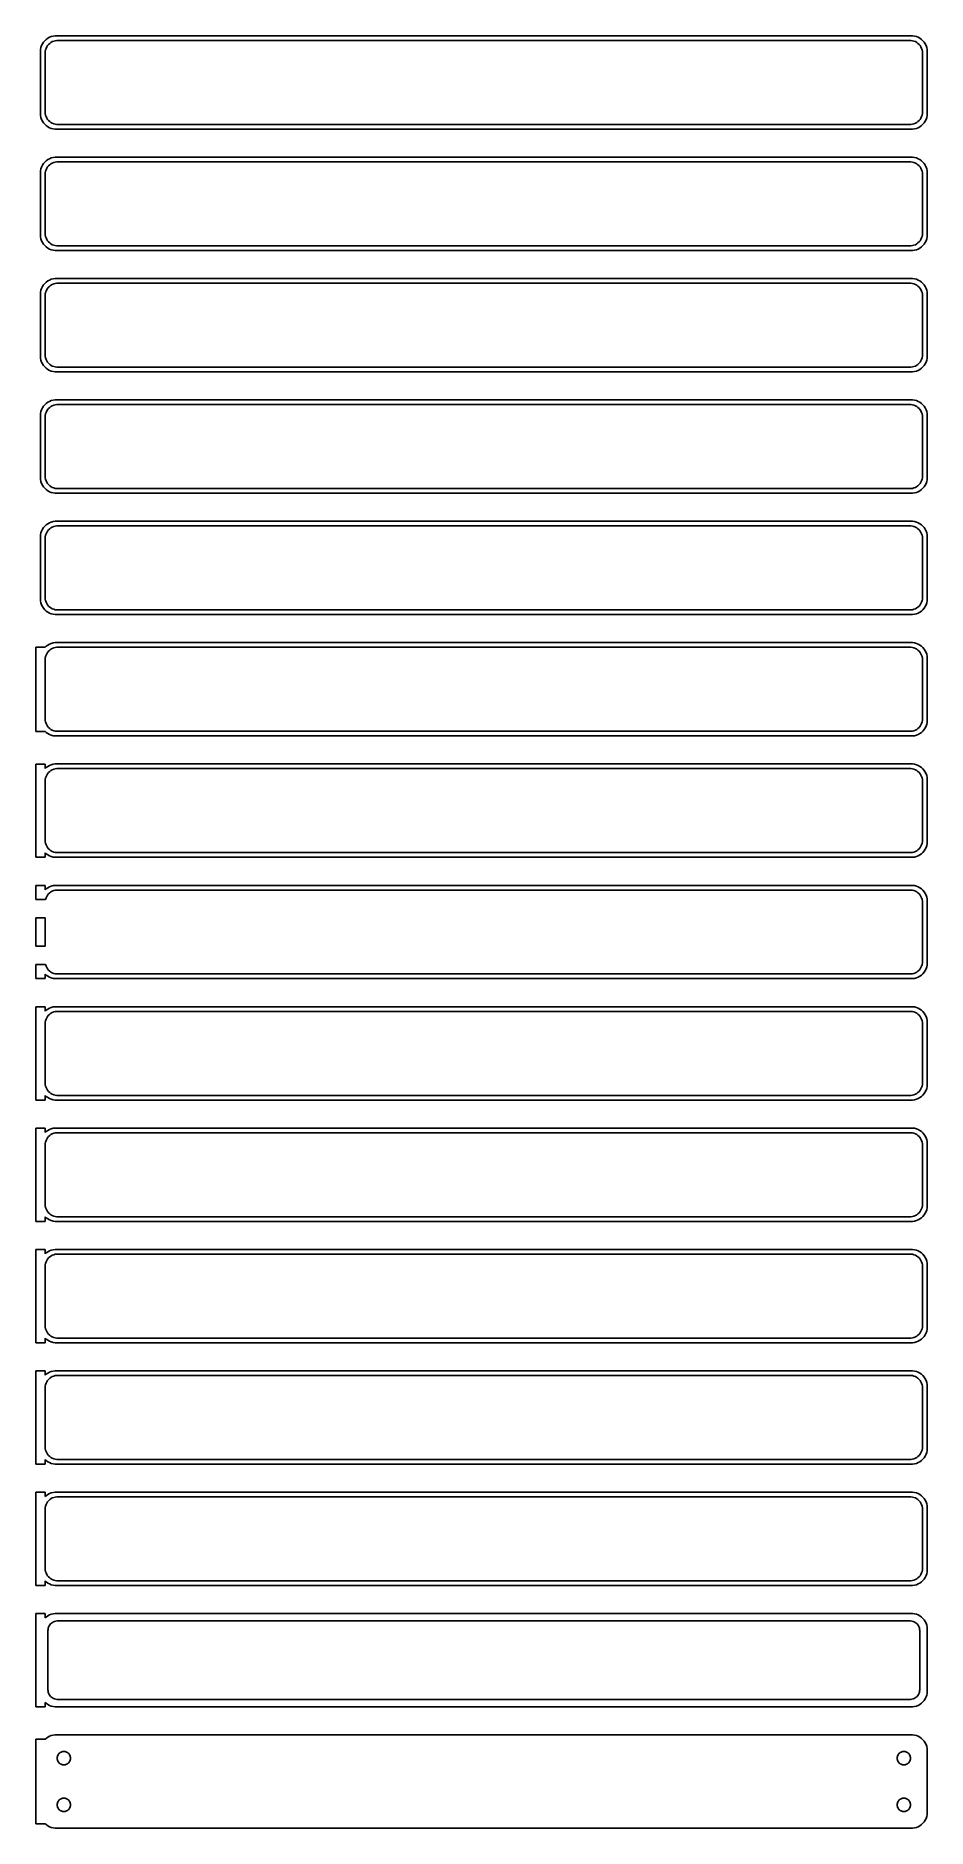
# Model space of a CAD drawing. Header units: metres. Extents: x -144 to 142, y 570 to 1146.
import ezdxf

# ---------------------------------------------------------------- set-up
doc = ezdxf.new("R2010")
doc.units = ezdxf.units.M

msp = doc.modelspace()

# ---------------------------------------------------------------- linework, layer by layer
for p, q in [((-142.461, 1141.63), (-142.5, 1141)), ((-142.5, 1141), (-142.5, 1121)), ((-142.343, 1142.24), (-142.461, 1141.63)), ((-142.149, 1142.84), (-142.343, 1142.24)), ((-141.882, 1143.41), (-142.149, 1142.84)), ((-141.545, 1143.94), (-141.882, 1143.41)), ((-141.145, 1144.42), (-141.545, 1143.94)), ((-140.687, 1144.85), (-141.145, 1144.42)), ((-141, 1140.5), (-140.968, 1141)), ((-141, 1121.5), (-141, 1140.5)), ((-140.968, 1141), (-140.874, 1141.49)), ((-140.874, 1141.49), (-140.719, 1141.97)), ((-140.719, 1141.97), (-140.505, 1142.43)), ((-140.179, 1145.22), (-140.687, 1144.85)), ((-140.505, 1142.43), (-140.236, 1142.85)), ((-140.236, 1142.85), (-139.916, 1143.24)), ((-139.629, 1145.52), (-140.179, 1145.22)), ((-139.916, 1143.24), (-139.55, 1143.58)), ((-139.045, 1145.76), (-139.629, 1145.52)), ((-139.55, 1143.58), (-139.143, 1143.88)), ((-139.143, 1143.88), (-138.703, 1144.12)), ((-138.437, 1145.91), (-139.045, 1145.76)), ((-138.703, 1144.12), (-138.236, 1144.3)), ((-137.814, 1145.99), (-138.437, 1145.91)), ((-138.236, 1144.3), (-137.75, 1144.43)), ((137.814, 1145.99), (-137.814, 1145.99)), ((-137.75, 1144.43), (-137.251, 1144.49)), ((-137.251, 1144.49), (137.251, 1144.49)), ((137.251, 1144.49), (137.75, 1144.43)), ((137.75, 1144.43), (138.236, 1144.3)), ((138.437, 1145.91), (137.814, 1145.99)), ((138.236, 1144.3), (138.703, 1144.12)), ((139.045, 1145.76), (138.437, 1145.91)), ((138.703, 1144.12), (139.143, 1143.88)), ((139.629, 1145.52), (139.045, 1145.76)), ((139.143, 1143.88), (139.55, 1143.58)), ((139.55, 1143.58), (139.916, 1143.24)), ((140.179, 1145.22), (139.629, 1145.52)), ((139.916, 1143.24), (140.236, 1142.85)), ((140.687, 1144.85), (140.179, 1145.22)), ((140.236, 1142.85), (140.505, 1142.43)), ((140.505, 1142.43), (140.719, 1141.97)), ((141.145, 1144.42), (140.687, 1144.85)), ((140.719, 1141.97), (140.874, 1141.49)), ((140.874, 1141.49), (140.968, 1141)), ((140.968, 1141), (141, 1140.5)), ((141, 1140.5), (141, 1121.5)), ((141.545, 1143.94), (141.145, 1144.42)), ((141.882, 1143.41), (141.545, 1143.94)), ((142.149, 1142.84), (141.882, 1143.41)), ((142.343, 1142.24), (142.149, 1142.84)), ((142.461, 1141.63), (142.343, 1142.24)), ((142.5, 1141), (142.461, 1141.63)), ((142.5, 1121), (142.5, 1141)), ((-142.5, 1121), (-142.461, 1120.37)), ((-142.461, 1120.37), (-142.343, 1119.76)), ((-142.343, 1119.76), (-142.149, 1119.16)), ((-142.149, 1119.16), (-141.882, 1118.59)), ((-141.882, 1118.59), (-141.545, 1118.06)), ((-141.545, 1118.06), (-141.145, 1117.58)), ((-141.145, 1117.58), (-140.687, 1117.15)), ((-140.968, 1121), (-141, 1121.5)), ((-140.874, 1120.51), (-140.968, 1121)), ((-140.719, 1120.03), (-140.874, 1120.51)), ((-140.505, 1119.57), (-140.719, 1120.03)), ((-140.236, 1119.15), (-140.505, 1119.57)), ((-139.916, 1118.76), (-140.236, 1119.15)), ((-139.55, 1118.42), (-139.916, 1118.76)), ((-139.143, 1118.12), (-139.55, 1118.42)), ((-138.703, 1117.88), (-139.143, 1118.12)), ((-138.236, 1117.7), (-138.703, 1117.88)), ((-137.75, 1117.57), (-138.236, 1117.7)), ((-137.251, 1117.51), (-137.75, 1117.57)), ((137.251, 1117.51), (-137.251, 1117.51)), ((137.75, 1117.57), (137.251, 1117.51)), ((138.236, 1117.7), (137.75, 1117.57)), ((138.703, 1117.88), (138.236, 1117.7)), ((139.143, 1118.12), (138.703, 1117.88)), ((139.55, 1118.42), (139.143, 1118.12)), ((139.916, 1118.76), (139.55, 1118.42)), ((140.236, 1119.15), (139.916, 1118.76)), ((140.505, 1119.57), (140.236, 1119.15)), ((140.719, 1120.03), (140.505, 1119.57)), ((140.687, 1117.15), (141.145, 1117.58)), ((140.874, 1120.51), (140.719, 1120.03)), ((140.968, 1121), (140.874, 1120.51)), ((141, 1121.5), (140.968, 1121)), ((141.145, 1117.58), (141.545, 1118.06)), ((141.545, 1118.06), (141.882, 1118.59)), ((141.882, 1118.59), (142.149, 1119.16)), ((142.149, 1119.16), (142.343, 1119.76)), ((142.343, 1119.76), (142.461, 1120.37)), ((142.461, 1120.37), (142.5, 1121)), ((-140.687, 1117.15), (-140.179, 1116.78)), ((-140.179, 1116.78), (-139.629, 1116.48)), ((-139.629, 1116.48), (-139.045, 1116.24)), ((-139.045, 1116.24), (-138.437, 1116.09)), ((-138.437, 1116.09), (-137.814, 1116.01)), ((-137.814, 1116.01), (137.814, 1116.01)), ((137.814, 1116.01), (138.437, 1116.09)), ((138.437, 1116.09), (139.045, 1116.24)), ((139.045, 1116.24), (139.629, 1116.48)), ((139.629, 1116.48), (140.179, 1116.78)), ((140.179, 1116.78), (140.687, 1117.15)), ((-140.179, 1106.22), (-140.687, 1105.85)), ((-139.629, 1106.52), (-140.179, 1106.22)), ((-139.045, 1106.76), (-139.629, 1106.52)), ((-138.437, 1106.91), (-139.045, 1106.76)), ((-137.814, 1106.99), (-138.437, 1106.91)), ((137.814, 1106.99), (-137.814, 1106.99)), ((138.437, 1106.91), (137.814, 1106.99)), ((139.045, 1106.76), (138.437, 1106.91)), ((139.629, 1106.52), (139.045, 1106.76)), ((140.179, 1106.22), (139.629, 1106.52)), ((140.687, 1105.85), (140.179, 1106.22)), ((-142.461, 1102.63), (-142.5, 1102)), ((-142.5, 1102), (-142.5, 1082)), ((-142.343, 1103.24), (-142.461, 1102.63)), ((-142.149, 1103.84), (-142.343, 1103.24)), ((-141.882, 1104.41), (-142.149, 1103.84)), ((-141.545, 1104.94), (-141.882, 1104.41)), ((-141.145, 1105.42), (-141.545, 1104.94)), ((-140.687, 1105.85), (-141.145, 1105.42)), ((-141, 1101.5), (-140.968, 1102)), ((-141, 1082.5), (-141, 1101.5)), ((-140.968, 1102), (-140.874, 1102.49)), ((-140.874, 1102.49), (-140.719, 1102.97)), ((-140.719, 1102.97), (-140.505, 1103.43)), ((-140.505, 1103.43), (-140.236, 1103.85)), ((-140.236, 1103.85), (-139.916, 1104.24)), ((-139.916, 1104.24), (-139.55, 1104.58)), ((-139.55, 1104.58), (-139.143, 1104.88)), ((-139.143, 1104.88), (-138.703, 1105.12)), ((-138.703, 1105.12), (-138.236, 1105.3)), ((-138.236, 1105.3), (-137.75, 1105.43)), ((-137.75, 1105.43), (-137.251, 1105.49)), ((-137.251, 1105.49), (137.251, 1105.49)), ((137.251, 1105.49), (137.75, 1105.43)), ((137.75, 1105.43), (138.236, 1105.3)), ((138.236, 1105.3), (138.703, 1105.12)), ((138.703, 1105.12), (139.143, 1104.88)), ((139.143, 1104.88), (139.55, 1104.58)), ((139.55, 1104.58), (139.916, 1104.24)), ((139.916, 1104.24), (140.236, 1103.85)), ((140.236, 1103.85), (140.505, 1103.43)), ((140.505, 1103.43), (140.719, 1102.97)), ((141.145, 1105.42), (140.687, 1105.85)), ((140.719, 1102.97), (140.874, 1102.49)), ((140.874, 1102.49), (140.968, 1102)), ((140.968, 1102), (141, 1101.5)), ((141, 1101.5), (141, 1082.5)), ((141.545, 1104.94), (141.145, 1105.42)), ((141.882, 1104.41), (141.545, 1104.94)), ((142.149, 1103.84), (141.882, 1104.41)), ((142.343, 1103.24), (142.149, 1103.84)), ((142.461, 1102.63), (142.343, 1103.24)), ((142.5, 1102), (142.461, 1102.63)), ((142.5, 1082), (142.5, 1102)), ((-142.5, 1082), (-142.461, 1081.37)), ((-142.461, 1081.37), (-142.343, 1080.76)), ((-142.343, 1080.76), (-142.149, 1080.16)), ((-142.149, 1080.16), (-141.882, 1079.59)), ((-141.882, 1079.59), (-141.545, 1079.06)), ((-141.545, 1079.06), (-141.145, 1078.58)), ((-141.145, 1078.58), (-140.687, 1078.15)), ((-140.968, 1082), (-141, 1082.5)), ((-140.874, 1081.51), (-140.968, 1082)), ((-140.719, 1081.03), (-140.874, 1081.51)), ((-140.505, 1080.57), (-140.719, 1081.03)), ((-140.687, 1078.15), (-140.179, 1077.78)), ((-140.236, 1080.15), (-140.505, 1080.57)), ((-139.916, 1079.76), (-140.236, 1080.15)), ((-140.179, 1077.78), (-139.629, 1077.48)), ((-139.55, 1079.42), (-139.916, 1079.76)), ((-139.629, 1077.48), (-139.045, 1077.24)), ((-139.143, 1079.12), (-139.55, 1079.42)), ((-138.703, 1078.88), (-139.143, 1079.12)), ((-139.045, 1077.24), (-138.437, 1077.09)), ((-138.236, 1078.7), (-138.703, 1078.88)), ((-138.437, 1077.09), (-137.814, 1077.01)), ((-137.75, 1078.57), (-138.236, 1078.7)), ((-137.251, 1078.51), (-137.75, 1078.57)), ((137.251, 1078.51), (-137.251, 1078.51)), ((137.75, 1078.57), (137.251, 1078.51)), ((138.236, 1078.7), (137.75, 1078.57)), ((137.814, 1077.01), (138.437, 1077.09)), ((138.703, 1078.88), (138.236, 1078.7)), ((138.437, 1077.09), (139.045, 1077.24)), ((139.143, 1079.12), (138.703, 1078.88)), ((139.045, 1077.24), (139.629, 1077.48)), ((139.55, 1079.42), (139.143, 1079.12)), ((139.916, 1079.76), (139.55, 1079.42)), ((139.629, 1077.48), (140.179, 1077.78)), ((140.236, 1080.15), (139.916, 1079.76)), ((140.179, 1077.78), (140.687, 1078.15)), ((140.505, 1080.57), (140.236, 1080.15)), ((140.719, 1081.03), (140.505, 1080.57)), ((140.687, 1078.15), (141.145, 1078.58)), ((140.874, 1081.51), (140.719, 1081.03)), ((140.968, 1082), (140.874, 1081.51)), ((141, 1082.5), (140.968, 1082)), ((141.145, 1078.58), (141.545, 1079.06)), ((141.545, 1079.06), (141.882, 1079.59)), ((141.882, 1079.59), (142.149, 1080.16)), ((142.149, 1080.16), (142.343, 1080.76)), ((142.343, 1080.76), (142.461, 1081.37)), ((142.461, 1081.37), (142.5, 1082)), ((-137.814, 1077.01), (137.814, 1077.01)), ((-141.545, 1065.94), (-141.882, 1065.41)), ((-141.145, 1066.42), (-141.545, 1065.94)), ((-140.687, 1066.85), (-141.145, 1066.42)), ((-140.179, 1067.22), (-140.687, 1066.85)), ((-139.629, 1067.52), (-140.179, 1067.22)), ((-139.916, 1065.24), (-139.55, 1065.58)), ((-139.045, 1067.76), (-139.629, 1067.52)), ((-139.55, 1065.58), (-139.143, 1065.88)), ((-139.143, 1065.88), (-138.703, 1066.12)), ((-138.437, 1067.91), (-139.045, 1067.76)), ((-138.703, 1066.12), (-138.236, 1066.3)), ((-137.814, 1067.99), (-138.437, 1067.91)), ((-138.236, 1066.3), (-137.75, 1066.43)), ((137.814, 1067.99), (-137.814, 1067.99)), ((-137.75, 1066.43), (-137.251, 1066.49)), ((-137.251, 1066.49), (137.251, 1066.49)), ((137.251, 1066.49), (137.75, 1066.43)), ((137.75, 1066.43), (138.236, 1066.3)), ((138.437, 1067.91), (137.814, 1067.99)), ((138.236, 1066.3), (138.703, 1066.12)), ((139.045, 1067.76), (138.437, 1067.91)), ((138.703, 1066.12), (139.143, 1065.88)), ((139.629, 1067.52), (139.045, 1067.76)), ((139.143, 1065.88), (139.55, 1065.58)), ((139.55, 1065.58), (139.916, 1065.24)), ((140.179, 1067.22), (139.629, 1067.52)), ((140.687, 1066.85), (140.179, 1067.22)), ((141.145, 1066.42), (140.687, 1066.85)), ((141.545, 1065.94), (141.145, 1066.42)), ((141.882, 1065.41), (141.545, 1065.94)), ((-142.461, 1063.63), (-142.5, 1063)), ((-142.5, 1063), (-142.5, 1043)), ((-142.343, 1064.24), (-142.461, 1063.63)), ((-142.149, 1064.84), (-142.343, 1064.24)), ((-141.882, 1065.41), (-142.149, 1064.84)), ((-141, 1062.5), (-140.968, 1063)), ((-141, 1043.5), (-141, 1062.5)), ((-140.968, 1063), (-140.874, 1063.49)), ((-140.874, 1063.49), (-140.719, 1063.97)), ((-140.719, 1063.97), (-140.505, 1064.43)), ((-140.505, 1064.43), (-140.236, 1064.85)), ((-140.236, 1064.85), (-139.916, 1065.24)), ((139.916, 1065.24), (140.236, 1064.85)), ((140.236, 1064.85), (140.505, 1064.43)), ((140.505, 1064.43), (140.719, 1063.97)), ((140.719, 1063.97), (140.874, 1063.49)), ((140.874, 1063.49), (140.968, 1063)), ((140.968, 1063), (141, 1062.5)), ((141, 1062.5), (141, 1043.5)), ((142.149, 1064.84), (141.882, 1065.41)), ((142.343, 1064.24), (142.149, 1064.84)), ((142.461, 1063.63), (142.343, 1064.24)), ((142.5, 1063), (142.461, 1063.63)), ((142.5, 1043), (142.5, 1063)), ((-142.5, 1043), (-142.461, 1042.37)), ((-140.968, 1043), (-141, 1043.5)), ((-140.874, 1042.51), (-140.968, 1043)), ((140.968, 1043), (140.874, 1042.51)), ((141, 1043.5), (140.968, 1043)), ((142.461, 1042.37), (142.5, 1043)), ((-142.461, 1042.37), (-142.343, 1041.76)), ((-142.343, 1041.76), (-142.149, 1041.16)), ((-142.149, 1041.16), (-141.882, 1040.59)), ((-141.882, 1040.59), (-141.545, 1040.06)), ((-141.545, 1040.06), (-141.145, 1039.58)), ((-141.145, 1039.58), (-140.687, 1039.15)), ((-140.719, 1042.03), (-140.874, 1042.51)), ((-140.505, 1041.57), (-140.719, 1042.03)), ((-140.687, 1039.15), (-140.179, 1038.78)), ((-140.236, 1041.15), (-140.505, 1041.57)), ((-139.916, 1040.76), (-140.236, 1041.15)), ((-140.179, 1038.78), (-139.629, 1038.48)), ((-139.55, 1040.42), (-139.916, 1040.76)), ((-139.629, 1038.48), (-139.045, 1038.24)), ((-139.143, 1040.12), (-139.55, 1040.42)), ((-138.703, 1039.88), (-139.143, 1040.12)), ((-139.045, 1038.24), (-138.437, 1038.09)), ((-138.236, 1039.7), (-138.703, 1039.88)), ((-138.437, 1038.09), (-137.814, 1038.01)), ((-137.75, 1039.57), (-138.236, 1039.7)), ((-137.814, 1038.01), (137.814, 1038.01)), ((-137.251, 1039.51), (-137.75, 1039.57)), ((137.251, 1039.51), (-137.251, 1039.51)), ((137.75, 1039.57), (137.251, 1039.51)), ((138.236, 1039.7), (137.75, 1039.57)), ((137.814, 1038.01), (138.437, 1038.09)), ((138.703, 1039.88), (138.236, 1039.7)), ((138.437, 1038.09), (139.045, 1038.24)), ((139.143, 1040.12), (138.703, 1039.88)), ((139.045, 1038.24), (139.629, 1038.48)), ((139.55, 1040.42), (139.143, 1040.12)), ((139.916, 1040.76), (139.55, 1040.42)), ((139.629, 1038.48), (140.179, 1038.78)), ((140.236, 1041.15), (139.916, 1040.76)), ((140.179, 1038.78), (140.687, 1039.15)), ((140.505, 1041.57), (140.236, 1041.15)), ((140.719, 1042.03), (140.505, 1041.57)), ((140.687, 1039.15), (141.145, 1039.58)), ((140.874, 1042.51), (140.719, 1042.03)), ((141.145, 1039.58), (141.545, 1040.06)), ((141.545, 1040.06), (141.882, 1040.59)), ((141.882, 1040.59), (142.149, 1041.16)), ((142.149, 1041.16), (142.343, 1041.76)), ((142.343, 1041.76), (142.461, 1042.37)), ((-142.149, 1025.84), (-142.343, 1025.24)), ((-141.882, 1026.41), (-142.149, 1025.84)), ((-141.545, 1026.94), (-141.882, 1026.41)), ((-141.145, 1027.42), (-141.545, 1026.94)), ((-140.687, 1027.85), (-141.145, 1027.42)), ((-140.719, 1024.97), (-140.505, 1025.43)), ((-140.179, 1028.22), (-140.687, 1027.85)), ((-140.505, 1025.43), (-140.236, 1025.85)), ((-140.236, 1025.85), (-139.916, 1026.24)), ((-139.629, 1028.52), (-140.179, 1028.22)), ((-139.916, 1026.24), (-139.55, 1026.58)), ((-139.045, 1028.76), (-139.629, 1028.52)), ((-139.55, 1026.58), (-139.143, 1026.88)), ((-139.143, 1026.88), (-138.703, 1027.12)), ((-138.437, 1028.91), (-139.045, 1028.76)), ((-138.703, 1027.12), (-138.236, 1027.3)), ((-137.814, 1028.99), (-138.437, 1028.91)), ((-138.236, 1027.3), (-137.75, 1027.43)), ((137.814, 1028.99), (-137.814, 1028.99)), ((-137.75, 1027.43), (-137.251, 1027.49)), ((-137.251, 1027.49), (137.251, 1027.49)), ((137.251, 1027.49), (137.75, 1027.43)), ((137.75, 1027.43), (138.236, 1027.3)), ((138.437, 1028.91), (137.814, 1028.99)), ((138.236, 1027.3), (138.703, 1027.12)), ((139.045, 1028.76), (138.437, 1028.91)), ((138.703, 1027.12), (139.143, 1026.88)), ((139.629, 1028.52), (139.045, 1028.76)), ((139.143, 1026.88), (139.55, 1026.58)), ((139.55, 1026.58), (139.916, 1026.24)), ((140.179, 1028.22), (139.629, 1028.52)), ((139.916, 1026.24), (140.236, 1025.85)), ((140.687, 1027.85), (140.179, 1028.22)), ((140.236, 1025.85), (140.505, 1025.43)), ((140.505, 1025.43), (140.719, 1024.97)), ((141.145, 1027.42), (140.687, 1027.85)), ((141.545, 1026.94), (141.145, 1027.42)), ((141.882, 1026.41), (141.545, 1026.94)), ((142.149, 1025.84), (141.882, 1026.41)), ((142.343, 1025.24), (142.149, 1025.84)), ((-142.461, 1024.63), (-142.5, 1024)), ((-142.5, 1024), (-142.5, 1004)), ((-142.343, 1025.24), (-142.461, 1024.63)), ((-141, 1023.5), (-140.968, 1024)), ((-141, 1004.5), (-141, 1023.5)), ((-140.968, 1024), (-140.874, 1024.49)), ((-140.874, 1024.49), (-140.719, 1024.97)), ((140.719, 1024.97), (140.874, 1024.49)), ((140.874, 1024.49), (140.968, 1024)), ((140.968, 1024), (141, 1023.5)), ((141, 1023.5), (141, 1004.5)), ((142.461, 1024.63), (142.343, 1025.24)), ((142.5, 1024), (142.461, 1024.63)), ((142.5, 1004), (142.5, 1024)), ((-142.5, 1004), (-142.461, 1003.37)), ((-142.461, 1003.37), (-142.343, 1002.76)), ((-142.343, 1002.76), (-142.149, 1002.16)), ((-140.968, 1004), (-141, 1004.5)), ((-140.874, 1003.51), (-140.968, 1004)), ((-140.719, 1003.03), (-140.874, 1003.51)), ((-140.505, 1002.57), (-140.719, 1003.03)), ((-140.236, 1002.15), (-140.505, 1002.57)), ((140.505, 1002.57), (140.236, 1002.15)), ((140.719, 1003.03), (140.505, 1002.57)), ((140.874, 1003.51), (140.719, 1003.03)), ((140.968, 1004), (140.874, 1003.51)), ((141, 1004.5), (140.968, 1004)), ((142.149, 1002.16), (142.343, 1002.76)), ((142.343, 1002.76), (142.461, 1003.37)), ((142.461, 1003.37), (142.5, 1004)), ((-142.149, 1002.16), (-141.882, 1001.59)), ((-141.882, 1001.59), (-141.545, 1001.06)), ((-141.545, 1001.06), (-141.145, 1000.58)), ((-141.145, 1000.58), (-140.687, 1000.15)), ((-140.687, 1000.15), (-140.179, 999.778)), ((-139.916, 1001.76), (-140.236, 1002.15)), ((-140.179, 999.778), (-139.629, 999.476)), ((-139.55, 1001.42), (-139.916, 1001.76)), ((-139.629, 999.476), (-139.045, 999.245)), ((-139.143, 1001.12), (-139.55, 1001.42)), ((-138.703, 1000.88), (-139.143, 1001.12)), ((-139.045, 999.245), (-138.437, 999.089)), ((-138.236, 1000.7), (-138.703, 1000.88)), ((-138.437, 999.089), (-137.814, 999.01)), ((-137.75, 1000.57), (-138.236, 1000.7)), ((-137.814, 999.01), (137.814, 999.01)), ((-137.251, 1000.51), (-137.75, 1000.57)), ((137.251, 1000.51), (-137.251, 1000.51)), ((137.75, 1000.57), (137.251, 1000.51)), ((138.236, 1000.7), (137.75, 1000.57)), ((137.814, 999.01), (138.437, 999.089)), ((138.703, 1000.88), (138.236, 1000.7)), ((138.437, 999.089), (139.045, 999.245)), ((139.143, 1001.12), (138.703, 1000.88)), ((139.045, 999.245), (139.629, 999.476)), ((139.55, 1001.42), (139.143, 1001.12)), ((139.916, 1001.76), (139.55, 1001.42)), ((139.629, 999.476), (140.179, 999.778)), ((140.236, 1002.15), (139.916, 1001.76)), ((140.179, 999.778), (140.687, 1000.15)), ((140.687, 1000.15), (141.145, 1000.58)), ((141.145, 1000.58), (141.545, 1001.06)), ((141.545, 1001.06), (141.882, 1001.59)), ((141.882, 1001.59), (142.149, 1002.16)), ((-142.461, 985.627), (-142.5, 985)), ((-142.5, 985), (-142.5, 965)), ((-142.343, 986.243), (-142.461, 985.627)), ((-142.149, 986.841), (-142.343, 986.243)), ((-141.882, 987.409), (-142.149, 986.841)), ((-141.545, 987.939), (-141.882, 987.409)), ((-141.145, 988.423), (-141.545, 987.939)), ((-140.687, 988.853), (-141.145, 988.423)), ((-141, 984.5), (-140.968, 985.001)), ((-140.968, 985.001), (-140.874, 985.495)), ((-140.874, 985.495), (-140.719, 985.972)), ((-140.719, 985.972), (-140.505, 986.427)), ((-140.179, 989.222), (-140.687, 988.853)), ((-140.505, 986.427), (-140.236, 986.851)), ((-140.236, 986.851), (-139.916, 987.238)), ((-139.629, 989.524), (-140.179, 989.222)), ((-139.916, 987.238), (-139.55, 987.582)), ((-139.045, 989.755), (-139.629, 989.524)), ((-139.55, 987.582), (-139.143, 987.877)), ((-139.143, 987.877), (-138.703, 988.119)), ((-138.437, 989.911), (-139.045, 989.755)), ((-138.703, 988.119), (-138.236, 988.304)), ((-137.814, 989.99), (-138.437, 989.911)), ((-138.236, 988.304), (-137.75, 988.429)), ((137.814, 989.99), (-137.814, 989.99)), ((-137.75, 988.429), (-137.251, 988.492)), ((-137.251, 988.492), (137.251, 988.492)), ((137.251, 988.492), (137.75, 988.429)), ((137.75, 988.429), (138.236, 988.304)), ((138.437, 989.911), (137.814, 989.99)), ((138.236, 988.304), (138.703, 988.119)), ((139.045, 989.755), (138.437, 989.911)), ((138.703, 988.119), (139.143, 987.877)), ((139.629, 989.524), (139.045, 989.755)), ((139.143, 987.877), (139.55, 987.582)), ((139.55, 987.582), (139.916, 987.238)), ((140.179, 989.222), (139.629, 989.524)), ((139.916, 987.238), (140.236, 986.851)), ((140.687, 988.853), (140.179, 989.222)), ((140.236, 986.851), (140.505, 986.427)), ((140.505, 986.427), (140.719, 985.972)), ((141.145, 988.423), (140.687, 988.853)), ((140.719, 985.972), (140.874, 985.495)), ((140.874, 985.495), (140.968, 985.001)), ((140.968, 985.001), (141, 984.5)), ((141.545, 987.939), (141.145, 988.423)), ((141.882, 987.409), (141.545, 987.939)), ((142.149, 986.841), (141.882, 987.409)), ((142.343, 986.243), (142.149, 986.841)), ((142.461, 985.627), (142.343, 986.243)), ((142.5, 985), (142.461, 985.627)), ((142.5, 965), (142.5, 985)), ((-141, 965.5), (-141, 984.5)), ((141, 984.5), (141, 965.5)), ((-142.5, 965), (-142.461, 964.373)), ((-142.461, 964.373), (-142.343, 963.757)), ((-142.343, 963.757), (-142.149, 963.159)), ((-142.149, 963.159), (-141.882, 962.591)), ((-141.882, 962.591), (-141.545, 962.061)), ((-141.545, 962.061), (-141.145, 961.577)), ((-140.968, 964.999), (-141, 965.5)), ((-140.874, 964.505), (-140.968, 964.999)), ((-140.719, 964.028), (-140.874, 964.505)), ((-140.505, 963.573), (-140.719, 964.028)), ((-140.236, 963.149), (-140.505, 963.573)), ((-139.916, 962.762), (-140.236, 963.149)), ((-139.55, 962.418), (-139.916, 962.762)), ((-139.143, 962.123), (-139.55, 962.418)), ((-138.703, 961.881), (-139.143, 962.123)), ((139.143, 962.123), (138.703, 961.881)), ((139.55, 962.418), (139.143, 962.123)), ((139.916, 962.762), (139.55, 962.418)), ((140.236, 963.149), (139.916, 962.762)), ((140.505, 963.573), (140.236, 963.149)), ((140.719, 964.028), (140.505, 963.573)), ((140.874, 964.505), (140.719, 964.028)), ((140.968, 964.999), (140.874, 964.505)), ((141, 965.5), (140.968, 964.999)), ((141.145, 961.577), (141.545, 962.061)), ((141.545, 962.061), (141.882, 962.591)), ((141.882, 962.591), (142.149, 963.159)), ((142.149, 963.159), (142.343, 963.757)), ((142.343, 963.757), (142.461, 964.373)), ((142.461, 964.373), (142.5, 965)), ((-141.145, 961.577), (-140.687, 961.147)), ((-140.687, 961.147), (-140.179, 960.778)), ((-140.179, 960.778), (-139.629, 960.476)), ((-139.629, 960.476), (-139.045, 960.245)), ((-139.045, 960.245), (-138.437, 960.089)), ((-138.236, 961.696), (-138.703, 961.881)), ((-138.437, 960.089), (-137.814, 960.01)), ((-137.75, 961.571), (-138.236, 961.696)), ((-137.814, 960.01), (137.814, 960.01)), ((-137.251, 961.508), (-137.75, 961.571)), ((137.251, 961.508), (-137.251, 961.508)), ((137.75, 961.571), (137.251, 961.508)), ((138.236, 961.696), (137.75, 961.571)), ((137.814, 960.01), (138.437, 960.089)), ((138.703, 961.881), (138.236, 961.696)), ((138.437, 960.089), (139.045, 960.245)), ((139.045, 960.245), (139.629, 960.476)), ((139.629, 960.476), (140.179, 960.778)), ((140.179, 960.778), (140.687, 961.147)), ((140.687, 961.147), (141.145, 961.577)), ((-139.629, 950.524), (-140.179, 950.222)), ((-139.045, 950.755), (-139.629, 950.524)), ((-138.437, 950.911), (-139.045, 950.755)), ((-137.814, 950.99), (-138.437, 950.911)), ((137.814, 950.99), (-137.814, 950.99)), ((138.437, 950.911), (137.814, 950.99)), ((139.045, 950.755), (138.437, 950.911)), ((139.629, 950.524), (139.045, 950.755)), ((140.179, 950.222), (139.629, 950.524)), ((-141, 949.559), (-144, 949.559)), ((-144, 949.559), (-144, 922.441)), ((-140.687, 949.853), (-141, 949.559)), ((-141, 945.5), (-140.968, 946.001)), ((-141, 926.5), (-141, 945.5)), ((-140.968, 946.001), (-140.874, 946.495)), ((-140.874, 946.495), (-140.719, 946.972)), ((-140.719, 946.972), (-140.505, 947.427)), ((-140.179, 950.222), (-140.687, 949.853)), ((-140.505, 947.427), (-140.236, 947.851)), ((-140.236, 947.851), (-139.916, 948.238)), ((-139.916, 948.238), (-139.55, 948.582)), ((-139.55, 948.582), (-139.143, 948.877)), ((-139.143, 948.877), (-138.703, 949.119)), ((-138.703, 949.119), (-138.236, 949.304)), ((-138.236, 949.304), (-137.75, 949.429)), ((-137.75, 949.429), (-137.251, 949.492)), ((-137.251, 949.492), (137.251, 949.492)), ((137.251, 949.492), (137.75, 949.429)), ((137.75, 949.429), (138.236, 949.304)), ((138.236, 949.304), (138.703, 949.119)), ((138.703, 949.119), (139.143, 948.877)), ((139.143, 948.877), (139.55, 948.582)), ((139.55, 948.582), (139.916, 948.238)), ((139.916, 948.238), (140.236, 947.851)), ((140.687, 949.853), (140.179, 950.222)), ((140.236, 947.851), (140.505, 947.427)), ((140.505, 947.427), (140.719, 946.972)), ((141.145, 949.423), (140.687, 949.853)), ((140.719, 946.972), (140.874, 946.495)), ((140.874, 946.495), (140.968, 946.001)), ((140.968, 946.001), (141, 945.5)), ((141, 945.5), (141, 926.5)), ((141.545, 948.939), (141.145, 949.423)), ((141.882, 948.409), (141.545, 948.939)), ((142.149, 947.841), (141.882, 948.409)), ((142.343, 947.243), (142.149, 947.841)), ((142.461, 946.627), (142.343, 947.243)), ((142.5, 946), (142.461, 946.627)), ((142.5, 926), (142.5, 946)), ((-144, 922.441), (-141, 922.441)), ((-140.968, 925.999), (-141, 926.5)), ((-141, 922.441), (-140.687, 922.147)), ((-140.874, 925.505), (-140.968, 925.999)), ((-140.719, 925.028), (-140.874, 925.505)), ((-140.505, 924.573), (-140.719, 925.028)), ((-140.687, 922.147), (-140.179, 921.778)), ((-140.236, 924.149), (-140.505, 924.573)), ((-139.916, 923.762), (-140.236, 924.149)), ((-140.179, 921.778), (-139.629, 921.476)), ((-139.55, 923.418), (-139.916, 923.762)), ((-139.143, 923.123), (-139.55, 923.418)), ((-138.703, 922.881), (-139.143, 923.123)), ((-138.236, 922.696), (-138.703, 922.881)), ((-137.75, 922.571), (-138.236, 922.696)), ((-137.251, 922.508), (-137.75, 922.571)), ((137.251, 922.508), (-137.251, 922.508)), ((137.75, 922.571), (137.251, 922.508)), ((138.236, 922.696), (137.75, 922.571)), ((138.703, 922.881), (138.236, 922.696)), ((139.143, 923.123), (138.703, 922.881)), ((139.55, 923.418), (139.143, 923.123)), ((139.916, 923.762), (139.55, 923.418)), ((139.629, 921.476), (140.179, 921.778)), ((140.236, 924.149), (139.916, 923.762)), ((140.179, 921.778), (140.687, 922.147)), ((140.505, 924.573), (140.236, 924.149)), ((140.719, 925.028), (140.505, 924.573)), ((140.687, 922.147), (141.145, 922.577)), ((140.874, 925.505), (140.719, 925.028)), ((140.968, 925.999), (140.874, 925.505)), ((141, 926.5), (140.968, 925.999)), ((141.145, 922.577), (141.545, 923.061)), ((141.545, 923.061), (141.882, 923.591)), ((141.882, 923.591), (142.149, 924.159)), ((142.149, 924.159), (142.343, 924.757)), ((142.343, 924.757), (142.461, 925.373)), ((142.461, 925.373), (142.5, 926)), ((-139.629, 921.476), (-139.045, 921.245)), ((-139.045, 921.245), (-138.437, 921.089)), ((-138.437, 921.089), (-137.814, 921.01)), ((-137.814, 921.01), (137.814, 921.01)), ((137.814, 921.01), (138.437, 921.089)), ((138.437, 921.089), (139.045, 921.245)), ((139.045, 921.245), (139.629, 921.476)), ((-141, 911.967), (-144, 911.967)), ((-144, 911.967), (-144, 882.033)), ((-141, 910.559), (-141, 911.967)), ((-140.687, 910.853), (-141, 910.559)), ((-140.179, 911.222), (-140.687, 910.853)), ((-139.629, 911.524), (-140.179, 911.222)), ((-139.045, 911.755), (-139.629, 911.524)), ((-139.143, 909.877), (-138.703, 910.119)), ((-138.437, 911.911), (-139.045, 911.755)), ((-138.703, 910.119), (-138.236, 910.304)), ((-137.814, 911.99), (-138.437, 911.911)), ((-138.236, 910.304), (-137.75, 910.429)), ((137.814, 911.99), (-137.814, 911.99)), ((-137.75, 910.429), (-137.251, 910.492)), ((-137.251, 910.492), (137.251, 910.492)), ((137.251, 910.492), (137.75, 910.429)), ((137.75, 910.429), (138.236, 910.304)), ((138.437, 911.911), (137.814, 911.99)), ((138.236, 910.304), (138.703, 910.119)), ((139.045, 911.755), (138.437, 911.911)), ((138.703, 910.119), (139.143, 909.877)), ((139.629, 911.524), (139.045, 911.755)), ((140.179, 911.222), (139.629, 911.524)), ((140.687, 910.853), (140.179, 911.222)), ((141.145, 910.423), (140.687, 910.853)), ((141.545, 909.939), (141.145, 910.423)), ((-141, 906.5), (-140.968, 907.001)), ((-141, 887.5), (-141, 906.5)), ((-140.968, 907.001), (-140.874, 907.495)), ((-140.874, 907.495), (-140.719, 907.972)), ((-140.719, 907.972), (-140.505, 908.427)), ((-140.505, 908.427), (-140.236, 908.851)), ((-140.236, 908.851), (-139.916, 909.238)), ((-139.916, 909.238), (-139.55, 909.582)), ((-139.55, 909.582), (-139.143, 909.877)), ((139.143, 909.877), (139.55, 909.582)), ((139.55, 909.582), (139.916, 909.238)), ((139.916, 909.238), (140.236, 908.851)), ((140.236, 908.851), (140.505, 908.427)), ((140.505, 908.427), (140.719, 907.972)), ((140.719, 907.972), (140.874, 907.495)), ((140.874, 907.495), (140.968, 907.001)), ((140.968, 907.001), (141, 906.5)), ((141, 906.5), (141, 887.5)), ((141.882, 909.409), (141.545, 909.939)), ((142.149, 908.841), (141.882, 909.409)), ((142.343, 908.243), (142.149, 908.841)), ((142.461, 907.627), (142.343, 908.243)), ((142.5, 907), (142.461, 907.627)), ((142.5, 887), (142.5, 907)), ((-140.968, 886.999), (-141, 887.5)), ((141, 887.5), (140.968, 886.999)), ((-144, 882.033), (-141, 882.033)), ((-141, 882.033), (-141, 883.441)), ((-141, 883.441), (-140.687, 883.147)), ((-140.874, 886.505), (-140.968, 886.999)), ((-140.719, 886.028), (-140.874, 886.505)), ((-140.505, 885.573), (-140.719, 886.028)), ((-140.687, 883.147), (-140.179, 882.778)), ((-140.236, 885.149), (-140.505, 885.573)), ((-139.916, 884.762), (-140.236, 885.149)), ((-140.179, 882.778), (-139.629, 882.476)), ((-139.55, 884.418), (-139.916, 884.762)), ((-139.629, 882.476), (-139.045, 882.245)), ((-139.143, 884.123), (-139.55, 884.418)), ((-138.703, 883.881), (-139.143, 884.123)), ((-139.045, 882.245), (-138.437, 882.089)), ((-138.236, 883.696), (-138.703, 883.881)), ((-138.437, 882.089), (-137.814, 882.01)), ((-137.75, 883.571), (-138.236, 883.696)), ((-137.814, 882.01), (137.814, 882.01)), ((-137.251, 883.508), (-137.75, 883.571)), ((137.251, 883.508), (-137.251, 883.508)), ((137.75, 883.571), (137.251, 883.508)), ((138.236, 883.696), (137.75, 883.571)), ((137.814, 882.01), (138.437, 882.089)), ((138.703, 883.881), (138.236, 883.696)), ((138.437, 882.089), (139.045, 882.245)), ((139.143, 884.123), (138.703, 883.881)), ((139.045, 882.245), (139.629, 882.476)), ((139.55, 884.418), (139.143, 884.123)), ((139.916, 884.762), (139.55, 884.418)), ((139.629, 882.476), (140.179, 882.778)), ((140.236, 885.149), (139.916, 884.762)), ((140.179, 882.778), (140.687, 883.147)), ((140.505, 885.573), (140.236, 885.149)), ((140.719, 886.028), (140.505, 885.573)), ((140.687, 883.147), (141.145, 883.577)), ((140.874, 886.505), (140.719, 886.028)), ((140.968, 886.999), (140.874, 886.505)), ((141.145, 883.577), (141.545, 884.061)), ((141.545, 884.061), (141.882, 884.591)), ((141.882, 884.591), (142.149, 885.159)), ((142.149, 885.159), (142.343, 885.757)), ((142.343, 885.757), (142.461, 886.373)), ((142.461, 886.373), (142.5, 887)), ((-141, 872.99), (-144, 872.99)), ((-144, 872.99), (-144, 868.494)), ((-141, 871.559), (-141, 872.99)), ((-140.687, 871.853), (-141, 871.559)), ((-140.179, 872.222), (-140.687, 871.853)), ((-140.505, 869.427), (-140.236, 869.851)), ((-140.236, 869.851), (-139.916, 870.238)), ((-139.629, 872.524), (-140.179, 872.222)), ((-139.916, 870.238), (-139.55, 870.582)), ((-139.045, 872.755), (-139.629, 872.524)), ((-139.55, 870.582), (-139.143, 870.877)), ((-139.143, 870.877), (-138.703, 871.119)), ((-138.437, 872.911), (-139.045, 872.755)), ((-138.703, 871.119), (-138.236, 871.304)), ((-137.814, 872.99), (-138.437, 872.911)), ((-138.236, 871.304), (-137.75, 871.429)), ((137.814, 872.99), (-137.814, 872.99)), ((-137.75, 871.429), (-137.251, 871.492)), ((-137.251, 871.492), (137.251, 871.492)), ((137.251, 871.492), (137.75, 871.429)), ((137.75, 871.429), (138.236, 871.304)), ((138.437, 872.911), (137.814, 872.99)), ((138.236, 871.304), (138.703, 871.119)), ((139.045, 872.755), (138.437, 872.911)), ((138.703, 871.119), (139.143, 870.877)), ((139.629, 872.524), (139.045, 872.755)), ((139.143, 870.877), (139.55, 870.582)), ((139.55, 870.582), (139.916, 870.238)), ((140.179, 872.222), (139.629, 872.524)), ((139.916, 870.238), (140.236, 869.851)), ((140.687, 871.853), (140.179, 872.222)), ((140.236, 869.851), (140.505, 869.427)), ((141.145, 871.423), (140.687, 871.853)), ((141.545, 870.939), (141.145, 871.423)), ((141.882, 870.409), (141.545, 870.939)), ((142.149, 869.841), (141.882, 870.409)), ((142.343, 869.243), (142.149, 869.841)), ((-144, 868.494), (-140.874, 868.494)), ((-140.874, 868.495), (-140.719, 868.972)), ((-140.874, 868.494), (-140.874, 868.495)), ((-140.719, 868.972), (-140.505, 869.427)), ((140.505, 869.427), (140.719, 868.972)), ((140.719, 868.972), (140.874, 868.495)), ((140.874, 868.495), (140.968, 868.001)), ((140.968, 868.001), (141, 867.5)), ((141, 867.5), (141, 848.5)), ((142.461, 868.627), (142.343, 869.243)), ((142.5, 868), (142.461, 868.627)), ((142.5, 848), (142.5, 868)), ((-141, 862.506), (-144, 862.506)), ((-144, 862.506), (-144, 853.494)), ((-141, 853.494), (-141, 862.506)), ((-144, 853.494), (-141, 853.494)), ((-140.874, 847.506), (-144, 847.506)), ((-144, 847.506), (-144, 843.01)), ((-140.874, 847.505), (-140.874, 847.506)), ((-140.719, 847.028), (-140.874, 847.505)), ((-140.505, 846.573), (-140.719, 847.028)), ((140.719, 847.028), (140.505, 846.573)), ((140.874, 847.505), (140.719, 847.028)), ((140.968, 847.999), (140.874, 847.505)), ((141, 848.5), (140.968, 847.999)), ((142.149, 846.159), (142.343, 846.757)), ((142.343, 846.757), (142.461, 847.373)), ((142.461, 847.373), (142.5, 848)), ((-144, 843.01), (-141, 843.01)), ((-141, 844.441), (-140.687, 844.147)), ((-141, 843.01), (-141, 844.441)), ((-140.687, 844.147), (-140.179, 843.778)), ((-140.236, 846.149), (-140.505, 846.573)), ((-139.916, 845.762), (-140.236, 846.149)), ((-140.179, 843.778), (-139.629, 843.476)), ((-139.55, 845.418), (-139.916, 845.762)), ((-139.629, 843.476), (-139.045, 843.245)), ((-139.143, 845.123), (-139.55, 845.418)), ((-138.703, 844.881), (-139.143, 845.123)), ((-139.045, 843.245), (-138.437, 843.089)), ((-138.236, 844.696), (-138.703, 844.881)), ((-138.437, 843.089), (-137.814, 843.01)), ((-137.75, 844.571), (-138.236, 844.696)), ((-137.814, 843.01), (137.814, 843.01)), ((-137.251, 844.508), (-137.75, 844.571)), ((137.251, 844.508), (-137.251, 844.508)), ((137.75, 844.571), (137.251, 844.508)), ((138.236, 844.696), (137.75, 844.571)), ((137.814, 843.01), (138.437, 843.089)), ((138.703, 844.881), (138.236, 844.696)), ((138.437, 843.089), (139.045, 843.245)), ((139.143, 845.123), (138.703, 844.881)), ((139.045, 843.245), (139.629, 843.476)), ((139.55, 845.418), (139.143, 845.123)), ((139.916, 845.762), (139.55, 845.418)), ((139.629, 843.476), (140.179, 843.778)), ((140.236, 846.149), (139.916, 845.762)), ((140.179, 843.778), (140.687, 844.147)), ((140.505, 846.573), (140.236, 846.149)), ((140.687, 844.147), (141.145, 844.577)), ((141.145, 844.577), (141.545, 845.061)), ((141.545, 845.061), (141.882, 845.591)), ((141.882, 845.591), (142.149, 846.159)), ((-141, 833.99), (-144, 833.99)), ((-144, 833.99), (-144, 804.01)), ((-141, 832.559), (-141, 833.99)), ((-140.687, 832.853), (-141, 832.559)), ((-140.968, 829.001), (-140.874, 829.495)), ((-140.874, 829.495), (-140.719, 829.972)), ((-140.719, 829.972), (-140.505, 830.427)), ((-140.179, 833.222), (-140.687, 832.853)), ((-140.505, 830.427), (-140.236, 830.851)), ((-140.236, 830.851), (-139.916, 831.238)), ((-139.629, 833.524), (-140.179, 833.222)), ((-139.916, 831.238), (-139.55, 831.582)), ((-139.045, 833.755), (-139.629, 833.524)), ((-139.55, 831.582), (-139.143, 831.877)), ((-139.143, 831.877), (-138.703, 832.119)), ((-138.437, 833.911), (-139.045, 833.755)), ((-138.703, 832.119), (-138.236, 832.304)), ((-137.814, 833.99), (-138.437, 833.911)), ((-138.236, 832.304), (-137.75, 832.429)), ((137.814, 833.99), (-137.814, 833.99)), ((-137.75, 832.429), (-137.251, 832.492)), ((-137.251, 832.492), (137.251, 832.492)), ((137.251, 832.492), (137.75, 832.429)), ((137.75, 832.429), (138.236, 832.304)), ((138.437, 833.911), (137.814, 833.99)), ((138.236, 832.304), (138.703, 832.119)), ((139.045, 833.755), (138.437, 833.911)), ((138.703, 832.119), (139.143, 831.877)), ((139.629, 833.524), (139.045, 833.755)), ((139.143, 831.877), (139.55, 831.582)), ((139.55, 831.582), (139.916, 831.238)), ((140.179, 833.222), (139.629, 833.524)), ((139.916, 831.238), (140.236, 830.851)), ((140.687, 832.853), (140.179, 833.222)), ((140.236, 830.851), (140.505, 830.427)), ((140.505, 830.427), (140.719, 829.972)), ((141.145, 832.423), (140.687, 832.853)), ((140.719, 829.972), (140.874, 829.495)), ((140.874, 829.495), (140.968, 829.001)), ((141.545, 831.939), (141.145, 832.423)), ((141.882, 831.409), (141.545, 831.939)), ((142.149, 830.841), (141.882, 831.409)), ((142.343, 830.243), (142.149, 830.841)), ((142.461, 829.627), (142.343, 830.243)), ((142.5, 829), (142.461, 829.627)), ((-141, 828.5), (-140.968, 829.001)), ((-141, 809.5), (-141, 828.5)), ((140.968, 829.001), (141, 828.5)), ((141, 828.5), (141, 809.5)), ((142.5, 809), (142.5, 829)), ((-140.968, 808.999), (-141, 809.5)), ((-140.874, 808.505), (-140.968, 808.999)), ((-140.719, 808.028), (-140.874, 808.505)), ((-140.505, 807.573), (-140.719, 808.028)), ((-140.236, 807.149), (-140.505, 807.573)), ((-139.916, 806.762), (-140.236, 807.149)), ((-139.55, 806.418), (-139.916, 806.762)), ((-139.143, 806.123), (-139.55, 806.418)), ((139.55, 806.418), (139.143, 806.123)), ((139.916, 806.762), (139.55, 806.418)), ((140.236, 807.149), (139.916, 806.762)), ((140.505, 807.573), (140.236, 807.149)), ((140.719, 808.028), (140.505, 807.573)), ((140.874, 808.505), (140.719, 808.028)), ((140.968, 808.999), (140.874, 808.505)), ((141, 809.5), (140.968, 808.999)), ((141.545, 806.061), (141.882, 806.591)), ((141.882, 806.591), (142.149, 807.159)), ((142.149, 807.159), (142.343, 807.757)), ((142.343, 807.757), (142.461, 808.373)), ((142.461, 808.373), (142.5, 809)), ((-144, 804.01), (-141, 804.01)), ((-141, 805.441), (-140.687, 805.147)), ((-141, 804.01), (-141, 805.441)), ((-140.687, 805.147), (-140.179, 804.778)), ((-140.179, 804.778), (-139.629, 804.476)), ((-139.629, 804.476), (-139.045, 804.245)), ((-138.703, 805.881), (-139.143, 806.123)), ((-139.045, 804.245), (-138.437, 804.089)), ((-138.236, 805.696), (-138.703, 805.881)), ((-138.437, 804.089), (-137.814, 804.01)), ((-137.75, 805.571), (-138.236, 805.696)), ((-137.814, 804.01), (137.814, 804.01)), ((-137.251, 805.508), (-137.75, 805.571)), ((137.251, 805.508), (-137.251, 805.508)), ((137.75, 805.571), (137.251, 805.508)), ((138.236, 805.696), (137.75, 805.571)), ((137.814, 804.01), (138.437, 804.089)), ((138.703, 805.881), (138.236, 805.696)), ((138.437, 804.089), (139.045, 804.245)), ((139.143, 806.123), (138.703, 805.881)), ((139.045, 804.245), (139.629, 804.476)), ((139.629, 804.476), (140.179, 804.778)), ((140.179, 804.778), (140.687, 805.147)), ((140.687, 805.147), (141.145, 805.577)), ((141.145, 805.577), (141.545, 806.061)), ((-141, 794.99), (-144, 794.99)), ((-144, 794.99), (-144, 765.01)), ((-141, 793.559), (-141, 794.99)), ((-138.437, 794.911), (-139.045, 794.755)), ((-137.814, 794.99), (-138.437, 794.911)), ((137.814, 794.99), (-137.814, 794.99)), ((138.437, 794.911), (137.814, 794.99)), ((139.045, 794.755), (138.437, 794.911)), ((-140.687, 793.853), (-141, 793.559)), ((-141, 789.5), (-140.968, 790.001)), ((-141, 770.5), (-141, 789.5)), ((-140.968, 790.001), (-140.874, 790.495)), ((-140.874, 790.495), (-140.719, 790.972)), ((-140.719, 790.972), (-140.505, 791.427)), ((-140.179, 794.222), (-140.687, 793.853)), ((-140.505, 791.427), (-140.236, 791.851)), ((-140.236, 791.851), (-139.916, 792.238)), ((-139.629, 794.524), (-140.179, 794.222)), ((-139.916, 792.238), (-139.55, 792.582)), ((-139.045, 794.755), (-139.629, 794.524)), ((-139.55, 792.582), (-139.143, 792.877)), ((-139.143, 792.877), (-138.703, 793.119)), ((-138.703, 793.119), (-138.236, 793.304)), ((-138.236, 793.304), (-137.75, 793.429)), ((-137.75, 793.429), (-137.251, 793.492)), ((-137.251, 793.492), (137.251, 793.492)), ((137.251, 793.492), (137.75, 793.429)), ((137.75, 793.429), (138.236, 793.304)), ((138.236, 793.304), (138.703, 793.119)), ((138.703, 793.119), (139.143, 792.877)), ((139.629, 794.524), (139.045, 794.755)), ((139.143, 792.877), (139.55, 792.582)), ((139.55, 792.582), (139.916, 792.238)), ((140.179, 794.222), (139.629, 794.524)), ((139.916, 792.238), (140.236, 791.851)), ((140.687, 793.853), (140.179, 794.222)), ((140.236, 791.851), (140.505, 791.427)), ((140.505, 791.427), (140.719, 790.972)), ((141.145, 793.423), (140.687, 793.853)), ((140.719, 790.972), (140.874, 790.495)), ((140.874, 790.495), (140.968, 790.001)), ((140.968, 790.001), (141, 789.5)), ((141, 789.5), (141, 770.5)), ((141.545, 792.939), (141.145, 793.423)), ((141.882, 792.409), (141.545, 792.939)), ((142.149, 791.841), (141.882, 792.409)), ((142.343, 791.243), (142.149, 791.841)), ((142.461, 790.627), (142.343, 791.243)), ((142.5, 790), (142.461, 790.627)), ((142.5, 770), (142.5, 790)), ((-140.968, 769.999), (-141, 770.5)), ((-141, 766.441), (-140.687, 766.147)), ((-141, 765.01), (-141, 766.441)), ((-140.874, 769.505), (-140.968, 769.999)), ((-140.719, 769.028), (-140.874, 769.505)), ((-140.505, 768.573), (-140.719, 769.028)), ((-140.687, 766.147), (-140.179, 765.778)), ((-140.236, 768.149), (-140.505, 768.573)), ((-139.916, 767.762), (-140.236, 768.149)), ((-139.55, 767.418), (-139.916, 767.762)), ((-139.143, 767.123), (-139.55, 767.418)), ((-138.703, 766.881), (-139.143, 767.123)), ((-138.236, 766.696), (-138.703, 766.881)), ((-137.75, 766.571), (-138.236, 766.696)), ((-137.251, 766.508), (-137.75, 766.571)), ((137.251, 766.508), (-137.251, 766.508)), ((137.75, 766.571), (137.251, 766.508)), ((138.236, 766.696), (137.75, 766.571)), ((138.703, 766.881), (138.236, 766.696)), ((139.143, 767.123), (138.703, 766.881)), ((139.55, 767.418), (139.143, 767.123)), ((139.916, 767.762), (139.55, 767.418)), ((140.236, 768.149), (139.916, 767.762)), ((140.179, 765.778), (140.687, 766.147)), ((140.505, 768.573), (140.236, 768.149)), ((140.719, 769.028), (140.505, 768.573)), ((140.687, 766.147), (141.145, 766.577)), ((140.874, 769.505), (140.719, 769.028)), ((140.968, 769.999), (140.874, 769.505)), ((141, 770.5), (140.968, 769.999)), ((141.145, 766.577), (141.545, 767.061)), ((141.545, 767.061), (141.882, 767.591)), ((141.882, 767.591), (142.149, 768.159)), ((142.149, 768.159), (142.343, 768.757)), ((142.343, 768.757), (142.461, 769.373)), ((142.461, 769.373), (142.5, 770)), ((-144, 765.01), (-141, 765.01)), ((-140.179, 765.778), (-139.629, 765.476)), ((-139.629, 765.476), (-139.045, 765.245)), ((-139.045, 765.245), (-138.437, 765.089)), ((-138.437, 765.089), (-137.814, 765.01)), ((-137.814, 765.01), (137.814, 765.01)), ((137.814, 765.01), (138.437, 765.089)), ((138.437, 765.089), (139.045, 765.245)), ((139.045, 765.245), (139.629, 765.476)), ((139.629, 765.476), (140.179, 765.778)), ((-141, 755.99), (-144, 755.99)), ((-144, 755.99), (-144, 726.01)), ((-141, 754.559), (-141, 755.99)), ((-140.687, 754.853), (-141, 754.559)), ((-140.179, 755.222), (-140.687, 754.853)), ((-139.629, 755.524), (-140.179, 755.222)), ((-139.045, 755.755), (-139.629, 755.524)), ((-138.437, 755.911), (-139.045, 755.755)), ((-137.814, 755.99), (-138.437, 755.911)), ((137.814, 755.99), (-137.814, 755.99)), ((138.437, 755.911), (137.814, 755.99)), ((139.045, 755.755), (138.437, 755.911)), ((139.629, 755.524), (139.045, 755.755)), ((140.179, 755.222), (139.629, 755.524)), ((140.687, 754.853), (140.179, 755.222)), ((141.145, 754.423), (140.687, 754.853)), ((-141, 750.5), (-140.968, 751.001)), ((-141, 731.5), (-141, 750.5)), ((-140.968, 751.001), (-140.874, 751.495)), ((-140.874, 751.495), (-140.719, 751.972)), ((-140.719, 751.972), (-140.505, 752.427)), ((-140.505, 752.427), (-140.236, 752.851)), ((-140.236, 752.851), (-139.916, 753.238)), ((-139.916, 753.238), (-139.55, 753.582)), ((-139.55, 753.582), (-139.143, 753.877)), ((-139.143, 753.877), (-138.703, 754.119)), ((-138.703, 754.119), (-138.236, 754.304)), ((-138.236, 754.304), (-137.75, 754.429)), ((-137.75, 754.429), (-137.251, 754.492)), ((-137.251, 754.492), (137.251, 754.492)), ((137.251, 754.492), (137.75, 754.429)), ((137.75, 754.429), (138.236, 754.304)), ((138.236, 754.304), (138.703, 754.119)), ((138.703, 754.119), (139.143, 753.877)), ((139.143, 753.877), (139.55, 753.582)), ((139.55, 753.582), (139.916, 753.238)), ((139.916, 753.238), (140.236, 752.851)), ((140.236, 752.851), (140.505, 752.427)), ((140.505, 752.427), (140.719, 751.972)), ((140.719, 751.972), (140.874, 751.495)), ((140.874, 751.495), (140.968, 751.001)), ((140.968, 751.001), (141, 750.5)), ((141, 750.5), (141, 731.5)), ((141.545, 753.939), (141.145, 754.423)), ((141.882, 753.409), (141.545, 753.939)), ((142.149, 752.841), (141.882, 753.409)), ((142.343, 752.243), (142.149, 752.841)), ((142.461, 751.627), (142.343, 752.243)), ((142.5, 751), (142.461, 751.627)), ((142.5, 731), (142.5, 751)), ((-140.968, 730.999), (-141, 731.5)), ((141, 731.5), (140.968, 730.999)), ((-144, 726.01), (-141, 726.01)), ((-141, 727.441), (-140.687, 727.147)), ((-141, 726.01), (-141, 727.441)), ((-140.874, 730.505), (-140.968, 730.999)), ((-140.719, 730.028), (-140.874, 730.505)), ((-140.505, 729.573), (-140.719, 730.028)), ((-140.687, 727.147), (-140.179, 726.778)), ((-140.236, 729.149), (-140.505, 729.573)), ((-139.916, 728.762), (-140.236, 729.149)), ((-140.179, 726.778), (-139.629, 726.476)), ((-139.55, 728.418), (-139.916, 728.762)), ((-139.629, 726.476), (-139.045, 726.245)), ((-139.143, 728.123), (-139.55, 728.418)), ((-138.703, 727.881), (-139.143, 728.123)), ((-139.045, 726.245), (-138.437, 726.089)), ((-138.236, 727.696), (-138.703, 727.881)), ((-138.437, 726.089), (-137.814, 726.01)), ((-137.75, 727.571), (-138.236, 727.696)), ((-137.814, 726.01), (137.814, 726.01)), ((-137.251, 727.508), (-137.75, 727.571)), ((137.251, 727.508), (-137.251, 727.508)), ((137.75, 727.571), (137.251, 727.508)), ((138.236, 727.696), (137.75, 727.571)), ((137.814, 726.01), (138.437, 726.089)), ((138.703, 727.881), (138.236, 727.696)), ((138.437, 726.089), (139.045, 726.245)), ((139.143, 728.123), (138.703, 727.881)), ((139.045, 726.245), (139.629, 726.476)), ((139.55, 728.418), (139.143, 728.123)), ((139.916, 728.762), (139.55, 728.418)), ((139.629, 726.476), (140.179, 726.778)), ((140.236, 729.149), (139.916, 728.762)), ((140.179, 726.778), (140.687, 727.147)), ((140.505, 729.573), (140.236, 729.149)), ((140.719, 730.028), (140.505, 729.573)), ((140.687, 727.147), (141.145, 727.577)), ((140.874, 730.505), (140.719, 730.028)), ((140.968, 730.999), (140.874, 730.505)), ((141.145, 727.577), (141.545, 728.061)), ((141.545, 728.061), (141.882, 728.591)), ((141.882, 728.591), (142.149, 729.159)), ((142.149, 729.159), (142.343, 729.757)), ((142.343, 729.757), (142.461, 730.373)), ((142.461, 730.373), (142.5, 731)), ((-141, 716.99), (-144, 716.99)), ((-144, 716.99), (-144, 687.01)), ((-141, 715.559), (-141, 716.99)), ((-140.687, 715.853), (-141, 715.559)), ((-140.179, 716.222), (-140.687, 715.853)), ((-140.236, 713.851), (-139.916, 714.238)), ((-139.629, 716.524), (-140.179, 716.222)), ((-139.916, 714.238), (-139.55, 714.582)), ((-139.045, 716.755), (-139.629, 716.524)), ((-139.55, 714.582), (-139.143, 714.877)), ((-139.143, 714.877), (-138.703, 715.119)), ((-138.437, 716.911), (-139.045, 716.755)), ((-138.703, 715.119), (-138.236, 715.304)), ((-137.814, 716.99), (-138.437, 716.911)), ((-138.236, 715.304), (-137.75, 715.429)), ((137.814, 716.99), (-137.814, 716.99)), ((-137.75, 715.429), (-137.251, 715.492)), ((-137.251, 715.492), (137.251, 715.492)), ((137.251, 715.492), (137.75, 715.429)), ((137.75, 715.429), (138.236, 715.304)), ((138.437, 716.911), (137.814, 716.99)), ((138.236, 715.304), (138.703, 715.119)), ((139.045, 716.755), (138.437, 716.911)), ((138.703, 715.119), (139.143, 714.877)), ((139.629, 716.524), (139.045, 716.755)), ((139.143, 714.877), (139.55, 714.582)), ((139.55, 714.582), (139.916, 714.238)), ((140.179, 716.222), (139.629, 716.524)), ((139.916, 714.238), (140.236, 713.851)), ((140.687, 715.853), (140.179, 716.222)), ((141.145, 715.423), (140.687, 715.853)), ((141.545, 714.939), (141.145, 715.423)), ((141.882, 714.409), (141.545, 714.939)), ((142.149, 713.841), (141.882, 714.409)), ((-141, 711.5), (-140.968, 712.001)), ((-141, 692.5), (-141, 711.5)), ((-140.968, 712.001), (-140.874, 712.495)), ((-140.874, 712.495), (-140.719, 712.972)), ((-140.719, 712.972), (-140.505, 713.427)), ((-140.505, 713.427), (-140.236, 713.851)), ((140.236, 713.851), (140.505, 713.427)), ((140.505, 713.427), (140.719, 712.972)), ((140.719, 712.972), (140.874, 712.495)), ((140.874, 712.495), (140.968, 712.001)), ((140.968, 712.001), (141, 711.5)), ((141, 711.5), (141, 692.5)), ((142.343, 713.243), (142.149, 713.841)), ((142.461, 712.627), (142.343, 713.243)), ((142.5, 712), (142.461, 712.627)), ((142.5, 692), (142.5, 712)), ((-140.968, 691.999), (-141, 692.5)), ((-140.874, 691.505), (-140.968, 691.999)), ((-140.719, 691.028), (-140.874, 691.505)), ((140.874, 691.505), (140.719, 691.028)), ((140.968, 691.999), (140.874, 691.505)), ((141, 692.5), (140.968, 691.999)), ((142.343, 690.757), (142.461, 691.373)), ((142.461, 691.373), (142.5, 692)), ((-144, 687.01), (-141, 687.01)), ((-141, 688.441), (-140.687, 688.147)), ((-141, 687.01), (-141, 688.441)), ((-140.505, 690.573), (-140.719, 691.028)), ((-140.687, 688.147), (-140.179, 687.778)), ((-140.236, 690.149), (-140.505, 690.573)), ((-139.916, 689.762), (-140.236, 690.149)), ((-140.179, 687.778), (-139.629, 687.476)), ((-139.55, 689.418), (-139.916, 689.762)), ((-139.629, 687.476), (-139.045, 687.245)), ((-139.143, 689.123), (-139.55, 689.418)), ((-138.703, 688.881), (-139.143, 689.123)), ((-139.045, 687.245), (-138.437, 687.089)), ((-138.236, 688.696), (-138.703, 688.881)), ((-138.437, 687.089), (-137.814, 687.01)), ((-137.75, 688.571), (-138.236, 688.696)), ((-137.814, 687.01), (137.814, 687.01)), ((-137.251, 688.508), (-137.75, 688.571)), ((137.251, 688.508), (-137.251, 688.508)), ((137.75, 688.571), (137.251, 688.508)), ((138.236, 688.696), (137.75, 688.571)), ((137.814, 687.01), (138.437, 687.089)), ((138.703, 688.881), (138.236, 688.696)), ((138.437, 687.089), (139.045, 687.245)), ((139.143, 689.123), (138.703, 688.881)), ((139.045, 687.245), (139.629, 687.476)), ((139.55, 689.418), (139.143, 689.123)), ((139.916, 689.762), (139.55, 689.418)), ((139.629, 687.476), (140.179, 687.778)), ((140.236, 690.149), (139.916, 689.762)), ((140.179, 687.778), (140.687, 688.147)), ((140.505, 690.573), (140.236, 690.149)), ((140.719, 691.028), (140.505, 690.573)), ((140.687, 688.147), (141.145, 688.577)), ((141.145, 688.577), (141.545, 689.061)), ((141.545, 689.061), (141.882, 689.591)), ((141.882, 689.591), (142.149, 690.159)), ((142.149, 690.159), (142.343, 690.757)), ((-141, 677.99), (-144, 677.99)), ((-144, 677.99), (-144, 648.01)), ((-141, 676.559), (-141, 677.99)), ((-140.687, 676.853), (-141, 676.559)), ((-140.874, 673.495), (-140.719, 673.972)), ((-140.719, 673.972), (-140.505, 674.427)), ((-140.179, 677.222), (-140.687, 676.853)), ((-140.505, 674.427), (-140.236, 674.851)), ((-140.236, 674.851), (-139.916, 675.238)), ((-139.629, 677.524), (-140.179, 677.222)), ((-139.916, 675.238), (-139.55, 675.582)), ((-139.045, 677.755), (-139.629, 677.524)), ((-139.55, 675.582), (-139.143, 675.877)), ((-139.143, 675.877), (-138.703, 676.119)), ((-138.437, 677.911), (-139.045, 677.755)), ((-138.703, 676.119), (-138.236, 676.304)), ((-137.814, 677.99), (-138.437, 677.911)), ((-138.236, 676.304), (-137.75, 676.429)), ((137.814, 677.99), (-137.814, 677.99)), ((-137.75, 676.429), (-137.251, 676.492)), ((-137.251, 676.492), (137.251, 676.492)), ((137.251, 676.492), (137.75, 676.429)), ((137.75, 676.429), (138.236, 676.304)), ((138.437, 677.911), (137.814, 677.99)), ((138.236, 676.304), (138.703, 676.119)), ((139.045, 677.755), (138.437, 677.911)), ((138.703, 676.119), (139.143, 675.877)), ((139.629, 677.524), (139.045, 677.755)), ((139.143, 675.877), (139.55, 675.582)), ((139.55, 675.582), (139.916, 675.238)), ((140.179, 677.222), (139.629, 677.524)), ((139.916, 675.238), (140.236, 674.851)), ((140.687, 676.853), (140.179, 677.222)), ((140.236, 674.851), (140.505, 674.427)), ((140.505, 674.427), (140.719, 673.972)), ((141.145, 676.423), (140.687, 676.853)), ((140.719, 673.972), (140.874, 673.495)), ((141.545, 675.939), (141.145, 676.423)), ((141.882, 675.409), (141.545, 675.939)), ((142.149, 674.841), (141.882, 675.409)), ((142.343, 674.243), (142.149, 674.841)), ((142.461, 673.627), (142.343, 674.243)), ((-141, 672.5), (-140.968, 673.001)), ((-141, 653.5), (-141, 672.5)), ((-140.968, 673.001), (-140.874, 673.495)), ((140.874, 673.495), (140.968, 673.001)), ((140.968, 673.001), (141, 672.5)), ((141, 672.5), (141, 653.5)), ((142.5, 673), (142.461, 673.627)), ((142.5, 653), (142.5, 673)), ((-140.968, 652.999), (-141, 653.5)), ((-140.874, 652.505), (-140.968, 652.999)), ((-140.719, 652.028), (-140.874, 652.505)), ((-140.505, 651.573), (-140.719, 652.028)), ((-140.236, 651.149), (-140.505, 651.573)), ((-139.916, 650.762), (-140.236, 651.149)), ((140.236, 651.149), (139.916, 650.762)), ((140.505, 651.573), (140.236, 651.149)), ((140.719, 652.028), (140.505, 651.573)), ((140.874, 652.505), (140.719, 652.028)), ((140.968, 652.999), (140.874, 652.505)), ((141, 653.5), (140.968, 652.999)), ((141.882, 650.591), (142.149, 651.159)), ((142.149, 651.159), (142.343, 651.757)), ((142.343, 651.757), (142.461, 652.373)), ((142.461, 652.373), (142.5, 653)), ((-144, 648.01), (-141, 648.01)), ((-141, 649.441), (-140.687, 649.147)), ((-141, 648.01), (-141, 649.441)), ((-140.687, 649.147), (-140.179, 648.778)), ((-140.179, 648.778), (-139.629, 648.476)), ((-139.55, 650.418), (-139.916, 650.762)), ((-139.629, 648.476), (-139.045, 648.245)), ((-139.143, 650.123), (-139.55, 650.418)), ((-138.703, 649.881), (-139.143, 650.123)), ((-139.045, 648.245), (-138.437, 648.089)), ((-138.236, 649.696), (-138.703, 649.881)), ((-138.437, 648.089), (-137.814, 648.01)), ((-137.75, 649.571), (-138.236, 649.696)), ((-137.814, 648.01), (137.814, 648.01)), ((-137.251, 649.508), (-137.75, 649.571)), ((137.251, 649.508), (-137.251, 649.508)), ((137.75, 649.571), (137.251, 649.508)), ((138.236, 649.696), (137.75, 649.571)), ((137.814, 648.01), (138.437, 648.089)), ((138.703, 649.881), (138.236, 649.696)), ((138.437, 648.089), (139.045, 648.245)), ((139.143, 650.123), (138.703, 649.881)), ((139.045, 648.245), (139.629, 648.476)), ((139.55, 650.418), (139.143, 650.123)), ((139.916, 650.762), (139.55, 650.418)), ((139.629, 648.476), (140.179, 648.778)), ((140.179, 648.778), (140.687, 649.147)), ((140.687, 649.147), (141.145, 649.577)), ((141.145, 649.577), (141.545, 650.061)), ((141.545, 650.061), (141.882, 650.591)), ((-141, 638.979), (-144, 638.979)), ((-144, 638.979), (-144, 609.021)), ((-141, 637.559), (-141, 638.979)), ((-140.687, 637.853), (-141, 637.559)), ((-140.179, 638.222), (-140.687, 637.853)), ((-139.629, 638.524), (-140.179, 638.222)), ((-140.113, 633.5), (-140.088, 633.89)), ((-140.088, 633.89), (-140.015, 634.274)), ((-140.015, 634.274), (-139.894, 634.646)), ((-139.894, 634.646), (-139.728, 635)), ((-139.728, 635), (-139.518, 635.33)), ((-139.045, 638.755), (-139.629, 638.524)), ((-139.518, 635.33), (-139.269, 635.631)), ((-139.269, 635.631), (-138.984, 635.899)), ((-138.437, 638.911), (-139.045, 638.755)), ((-138.984, 635.899), (-138.668, 636.128)), ((-138.668, 636.128), (-138.325, 636.317)), ((-137.814, 638.99), (-138.437, 638.911)), ((-138.325, 636.317), (-137.962, 636.461)), ((-137.962, 636.461), (-137.583, 636.558)), ((137.814, 638.99), (-137.814, 638.99)), ((-137.583, 636.558), (-137.195, 636.607)), ((-137.195, 636.607), (137.195, 636.607)), ((137.195, 636.607), (137.583, 636.558)), ((137.583, 636.558), (137.962, 636.461)), ((138.437, 638.911), (137.814, 638.99)), ((137.962, 636.461), (138.325, 636.317)), ((138.325, 636.317), (138.668, 636.128)), ((139.045, 638.755), (138.437, 638.911)), ((138.668, 636.128), (138.984, 635.899)), ((138.984, 635.899), (139.269, 635.631)), ((139.629, 638.524), (139.045, 638.755)), ((139.269, 635.631), (139.518, 635.33)), ((139.518, 635.33), (139.728, 635)), ((140.179, 638.222), (139.629, 638.524)), ((139.728, 635), (139.894, 634.646)), ((139.894, 634.646), (140.015, 634.274)), ((140.015, 634.274), (140.088, 633.89)), ((140.088, 633.89), (140.113, 633.5)), ((140.687, 637.853), (140.179, 638.222)), ((141.145, 637.423), (140.687, 637.853)), ((141.545, 636.939), (141.145, 637.423)), ((141.882, 636.409), (141.545, 636.939)), ((142.149, 635.841), (141.882, 636.409)), ((142.343, 635.243), (142.149, 635.841)), ((142.461, 634.627), (142.343, 635.243)), ((142.5, 634), (142.461, 634.627)), ((142.5, 614), (142.5, 634)), ((-140.113, 614.5), (-140.113, 633.5)), ((140.113, 633.5), (140.113, 614.5)), ((-140.088, 614.11), (-140.113, 614.5)), ((-140.015, 613.726), (-140.088, 614.11)), ((-139.894, 613.354), (-140.015, 613.726)), ((-139.728, 613), (-139.894, 613.354)), ((-139.518, 612.67), (-139.728, 613)), ((-139.269, 612.369), (-139.518, 612.67)), ((-138.984, 612.101), (-139.269, 612.369)), ((-138.668, 611.872), (-138.984, 612.101)), ((-138.325, 611.683), (-138.668, 611.872)), ((-137.962, 611.539), (-138.325, 611.683)), ((-137.583, 611.442), (-137.962, 611.539)), ((-137.195, 611.393), (-137.583, 611.442)), ((137.195, 611.393), (-137.195, 611.393)), ((137.583, 611.442), (137.195, 611.393)), ((137.962, 611.539), (137.583, 611.442)), ((138.325, 611.683), (137.962, 611.539)), ((138.668, 611.872), (138.325, 611.683)), ((138.984, 612.101), (138.668, 611.872)), ((139.269, 612.369), (138.984, 612.101)), ((139.518, 612.67), (139.269, 612.369)), ((139.728, 613), (139.518, 612.67)), ((139.894, 613.354), (139.728, 613)), ((140.015, 613.726), (139.894, 613.354)), ((140.088, 614.11), (140.015, 613.726)), ((140.113, 614.5), (140.088, 614.11)), ((140.687, 610.147), (141.145, 610.577)), ((141.145, 610.577), (141.545, 611.061)), ((141.545, 611.061), (141.882, 611.591)), ((141.882, 611.591), (142.149, 612.159)), ((142.149, 612.159), (142.343, 612.757)), ((142.343, 612.757), (142.461, 613.373)), ((142.461, 613.373), (142.5, 614)), ((-144, 609.021), (-141, 609.021)), ((-141, 609.021), (-141, 610.441)), ((-141, 610.441), (-140.687, 610.147)), ((-140.687, 610.147), (-140.179, 609.778)), ((-140.179, 609.778), (-139.629, 609.476)), ((-139.629, 609.476), (-139.045, 609.245)), ((-139.045, 609.245), (-138.437, 609.089)), ((-138.437, 609.089), (-137.814, 609.01)), ((-137.814, 609.01), (137.814, 609.01)), ((137.814, 609.01), (138.437, 609.089)), ((138.437, 609.089), (139.045, 609.245)), ((139.045, 609.245), (139.629, 609.476)), ((139.629, 609.476), (140.179, 609.778)), ((140.179, 609.778), (140.687, 610.147)), ((-140.179, 599.222), (-140.687, 598.853)), ((-139.629, 599.524), (-140.179, 599.222)), ((-139.045, 599.755), (-139.629, 599.524)), ((-138.437, 599.911), (-139.045, 599.755)), ((-137.814, 599.99), (-138.437, 599.911)), ((137.814, 599.99), (-137.814, 599.99)), ((138.437, 599.911), (137.814, 599.99)), ((139.045, 599.755), (138.437, 599.911)), ((139.629, 599.524), (139.045, 599.755)), ((140.179, 599.222), (139.629, 599.524)), ((140.687, 598.853), (140.179, 599.222)), ((-141, 598.653), (-144, 598.653)), ((-144, 598.653), (-144, 571.347)), ((-140.687, 598.853), (-141, 598.559)), ((-141, 598.559), (-141, 598.653)), ((-137.068, 593.031), (-136.985, 593.286)), ((-136.985, 593.286), (-136.871, 593.529)), ((-136.871, 593.529), (-136.727, 593.755)), ((-136.727, 593.755), (-136.557, 593.962)), ((-136.557, 593.962), (-136.361, 594.145)), ((-136.361, 594.145), (-136.144, 594.303)), ((-136.144, 594.303), (-135.909, 594.432)), ((-135.909, 594.432), (-135.66, 594.531)), ((-135.66, 594.531), (-135.4, 594.597)), ((-135.4, 594.597), (-135.134, 594.631)), ((-135.134, 594.631), (-134.866, 594.631)), ((-134.866, 594.631), (-134.6, 594.597)), ((-134.6, 594.597), (-134.34, 594.531)), ((-134.34, 594.531), (-134.091, 594.432)), ((-134.091, 594.432), (-133.856, 594.303)), ((-133.856, 594.303), (-133.639, 594.145)), ((-133.639, 594.145), (-133.443, 593.962)), ((-133.443, 593.962), (-133.273, 593.755)), ((-133.273, 593.755), (-133.129, 593.529)), ((-133.129, 593.529), (-133.015, 593.286)), ((-133.015, 593.286), (-132.932, 593.031)), ((132.932, 593.031), (133.015, 593.286)), ((133.015, 593.286), (133.129, 593.529)), ((133.129, 593.529), (133.273, 593.755)), ((133.273, 593.755), (133.443, 593.962)), ((133.443, 593.962), (133.639, 594.145)), ((133.639, 594.145), (133.856, 594.303)), ((133.856, 594.303), (134.091, 594.432)), ((134.091, 594.432), (134.34, 594.531)), ((134.34, 594.531), (134.6, 594.597)), ((134.6, 594.597), (134.866, 594.631)), ((134.866, 594.631), (135.134, 594.631)), ((135.134, 594.631), (135.4, 594.597)), ((135.4, 594.597), (135.66, 594.531)), ((135.66, 594.531), (135.909, 594.432)), ((135.909, 594.432), (136.144, 594.303)), ((136.144, 594.303), (136.361, 594.145)), ((136.361, 594.145), (136.557, 593.962)), ((136.557, 593.962), (136.727, 593.755)), ((136.727, 593.755), (136.871, 593.529)), ((136.871, 593.529), (136.985, 593.286)), ((136.985, 593.286), (137.068, 593.031)), ((141.145, 598.423), (140.687, 598.853)), ((141.545, 597.939), (141.145, 598.423)), ((141.882, 597.409), (141.545, 597.939)), ((142.149, 596.841), (141.882, 597.409)), ((142.343, 596.243), (142.149, 596.841)), ((142.461, 595.627), (142.343, 596.243)), ((142.5, 595), (142.461, 595.627)), ((142.5, 575), (142.5, 595)), ((-137.135, 592.5), (-137.118, 592.768)), ((-137.118, 592.232), (-137.135, 592.5)), ((-137.118, 592.768), (-137.068, 593.031)), ((-137.068, 591.969), (-137.118, 592.232)), ((-136.985, 591.714), (-137.068, 591.969)), ((-136.871, 591.471), (-136.985, 591.714)), ((-136.727, 591.245), (-136.871, 591.471)), ((-136.557, 591.038), (-136.727, 591.245)), ((-136.361, 590.855), (-136.557, 591.038)), ((-136.144, 590.697), (-136.361, 590.855)), ((-135.909, 590.568), (-136.144, 590.697)), ((-135.66, 590.469), (-135.909, 590.568)), ((-135.4, 590.403), (-135.66, 590.469)), ((-135.134, 590.369), (-135.4, 590.403)), ((-134.866, 590.369), (-135.134, 590.369)), ((-134.6, 590.403), (-134.866, 590.369)), ((-134.34, 590.469), (-134.6, 590.403)), ((-134.091, 590.568), (-134.34, 590.469)), ((-133.856, 590.697), (-134.091, 590.568)), ((-133.639, 590.855), (-133.856, 590.697)), ((-133.443, 591.038), (-133.639, 590.855)), ((-133.273, 591.245), (-133.443, 591.038)), ((-133.129, 591.471), (-133.273, 591.245)), ((-133.015, 591.714), (-133.129, 591.471)), ((-132.932, 591.969), (-133.015, 591.714)), ((-132.932, 593.031), (-132.882, 592.768)), ((-132.882, 592.232), (-132.932, 591.969)), ((-132.882, 592.768), (-132.865, 592.5)), ((-132.865, 592.5), (-132.882, 592.232)), ((132.865, 592.5), (132.882, 592.768)), ((132.882, 592.232), (132.865, 592.5)), ((132.882, 592.768), (132.932, 593.031)), ((132.932, 591.969), (132.882, 592.232)), ((133.015, 591.714), (132.932, 591.969)), ((133.129, 591.471), (133.015, 591.714)), ((133.273, 591.245), (133.129, 591.471)), ((133.443, 591.038), (133.273, 591.245)), ((133.639, 590.855), (133.443, 591.038)), ((133.856, 590.697), (133.639, 590.855)), ((134.091, 590.568), (133.856, 590.697)), ((134.34, 590.469), (134.091, 590.568)), ((134.6, 590.403), (134.34, 590.469)), ((134.866, 590.369), (134.6, 590.403)), ((135.134, 590.369), (134.866, 590.369)), ((135.4, 590.403), (135.134, 590.369)), ((135.66, 590.469), (135.4, 590.403)), ((135.909, 590.568), (135.66, 590.469)), ((136.144, 590.697), (135.909, 590.568)), ((136.361, 590.855), (136.144, 590.697)), ((136.557, 591.038), (136.361, 590.855)), ((136.727, 591.245), (136.557, 591.038)), ((136.871, 591.471), (136.727, 591.245)), ((136.985, 591.714), (136.871, 591.471)), ((137.068, 591.969), (136.985, 591.714)), ((137.068, 593.031), (137.118, 592.768)), ((137.118, 592.232), (137.068, 591.969)), ((137.118, 592.768), (137.135, 592.5)), ((137.135, 592.5), (137.118, 592.232)), ((-137.135, 577.5), (-137.118, 577.768)), ((-137.118, 577.232), (-137.135, 577.5)), ((-137.118, 577.768), (-137.068, 578.031)), ((-137.068, 576.969), (-137.118, 577.232)), ((-137.068, 578.031), (-136.985, 578.286)), ((-136.985, 576.714), (-137.068, 576.969)), ((-136.985, 578.286), (-136.871, 578.529)), ((-136.871, 576.471), (-136.985, 576.714)), ((-136.871, 578.529), (-136.727, 578.755)), ((-136.727, 576.245), (-136.871, 576.471)), ((-136.727, 578.755), (-136.557, 578.962)), ((-136.557, 576.038), (-136.727, 576.245)), ((-136.557, 578.962), (-136.361, 579.145)), ((-136.361, 575.855), (-136.557, 576.038)), ((-136.361, 579.145), (-136.144, 579.303)), ((-136.144, 579.303), (-135.909, 579.432)), ((-135.909, 579.432), (-135.66, 579.531)), ((-135.66, 579.531), (-135.4, 579.597)), ((-135.4, 579.597), (-135.134, 579.631)), ((-135.134, 579.631), (-134.866, 579.631)), ((-134.866, 579.631), (-134.6, 579.597)), ((-134.6, 579.597), (-134.34, 579.531)), ((-134.34, 579.531), (-134.091, 579.432)), ((-134.091, 579.432), (-133.856, 579.303)), ((-133.856, 579.303), (-133.639, 579.145)), ((-133.639, 579.145), (-133.443, 578.962)), ((-133.443, 576.038), (-133.639, 575.855)), ((-133.443, 578.962), (-133.273, 578.755)), ((-133.273, 576.245), (-133.443, 576.038)), ((-133.273, 578.755), (-133.129, 578.529)), ((-133.129, 576.471), (-133.273, 576.245)), ((-133.129, 578.529), (-133.015, 578.286)), ((-133.015, 576.714), (-133.129, 576.471)), ((-133.015, 578.286), (-132.932, 578.031)), ((-132.932, 576.969), (-133.015, 576.714)), ((-132.932, 578.031), (-132.882, 577.768)), ((-132.882, 577.232), (-132.932, 576.969)), ((-132.882, 577.768), (-132.865, 577.5)), ((-132.865, 577.5), (-132.882, 577.232)), ((132.865, 577.5), (132.882, 577.768)), ((132.882, 577.232), (132.865, 577.5)), ((132.882, 577.768), (132.932, 578.031)), ((132.932, 576.969), (132.882, 577.232)), ((132.932, 578.031), (133.015, 578.286)), ((133.015, 576.714), (132.932, 576.969)), ((133.015, 578.286), (133.129, 578.529)), ((133.129, 576.471), (133.015, 576.714)), ((133.129, 578.529), (133.273, 578.755)), ((133.273, 576.245), (133.129, 576.471)), ((133.273, 578.755), (133.443, 578.962)), ((133.443, 576.038), (133.273, 576.245)), ((133.443, 578.962), (133.639, 579.145)), ((133.639, 575.855), (133.443, 576.038)), ((133.639, 579.145), (133.856, 579.303)), ((133.856, 579.303), (134.091, 579.432)), ((134.091, 579.432), (134.34, 579.531)), ((134.34, 579.531), (134.6, 579.597)), ((134.6, 579.597), (134.866, 579.631)), ((134.866, 579.631), (135.134, 579.631)), ((135.134, 579.631), (135.4, 579.597)), ((135.4, 579.597), (135.66, 579.531)), ((135.66, 579.531), (135.909, 579.432)), ((135.909, 579.432), (136.144, 579.303)), ((136.144, 579.303), (136.361, 579.145)), ((136.361, 579.145), (136.557, 578.962)), ((136.557, 576.038), (136.361, 575.855)), ((136.557, 578.962), (136.727, 578.755)), ((136.727, 576.245), (136.557, 576.038)), ((136.727, 578.755), (136.871, 578.529)), ((136.871, 576.471), (136.727, 576.245)), ((136.871, 578.529), (136.985, 578.286)), ((136.985, 576.714), (136.871, 576.471)), ((136.985, 578.286), (137.068, 578.031)), ((137.068, 576.969), (136.985, 576.714)), ((137.068, 578.031), (137.118, 577.768)), ((137.118, 577.232), (137.068, 576.969)), ((137.118, 577.768), (137.135, 577.5)), ((137.135, 577.5), (137.118, 577.232)), ((-144, 571.347), (-141, 571.347)), ((-141, 571.347), (-141, 571.441)), ((-141, 571.441), (-140.687, 571.147)), ((-140.687, 571.147), (-140.179, 570.778)), ((-140.179, 570.778), (-139.629, 570.476)), ((-139.629, 570.476), (-139.045, 570.245)), ((-139.045, 570.245), (-138.437, 570.089)), ((-136.144, 575.697), (-136.361, 575.855)), ((-135.909, 575.568), (-136.144, 575.697)), ((-135.66, 575.469), (-135.909, 575.568)), ((-135.4, 575.403), (-135.66, 575.469)), ((-135.134, 575.369), (-135.4, 575.403)), ((-134.866, 575.369), (-135.134, 575.369)), ((-134.6, 575.403), (-134.866, 575.369)), ((-134.34, 575.469), (-134.6, 575.403)), ((-134.091, 575.568), (-134.34, 575.469)), ((-133.856, 575.697), (-134.091, 575.568)), ((-133.639, 575.855), (-133.856, 575.697)), ((133.856, 575.697), (133.639, 575.855)), ((134.091, 575.568), (133.856, 575.697)), ((134.34, 575.469), (134.091, 575.568)), ((134.6, 575.403), (134.34, 575.469)), ((134.866, 575.369), (134.6, 575.403)), ((135.134, 575.369), (134.866, 575.369)), ((135.4, 575.403), (135.134, 575.369)), ((135.66, 575.469), (135.4, 575.403)), ((135.909, 575.568), (135.66, 575.469)), ((136.144, 575.697), (135.909, 575.568)), ((136.361, 575.855), (136.144, 575.697)), ((138.437, 570.089), (139.045, 570.245)), ((139.045, 570.245), (139.629, 570.476)), ((139.629, 570.476), (140.179, 570.778)), ((140.179, 570.778), (140.687, 571.147)), ((140.687, 571.147), (141.145, 571.577)), ((141.145, 571.577), (141.545, 572.061)), ((141.545, 572.061), (141.882, 572.591)), ((141.882, 572.591), (142.149, 573.159)), ((142.149, 573.159), (142.343, 573.757)), ((142.343, 573.757), (142.461, 574.373)), ((142.461, 574.373), (142.5, 575)), ((-138.437, 570.089), (-137.814, 570.01)), ((-137.814, 570.01), (137.814, 570.01)), ((137.814, 570.01), (138.437, 570.089))]:
    msp.add_line(p, q)

doc.saveas('drawing.dxf')
